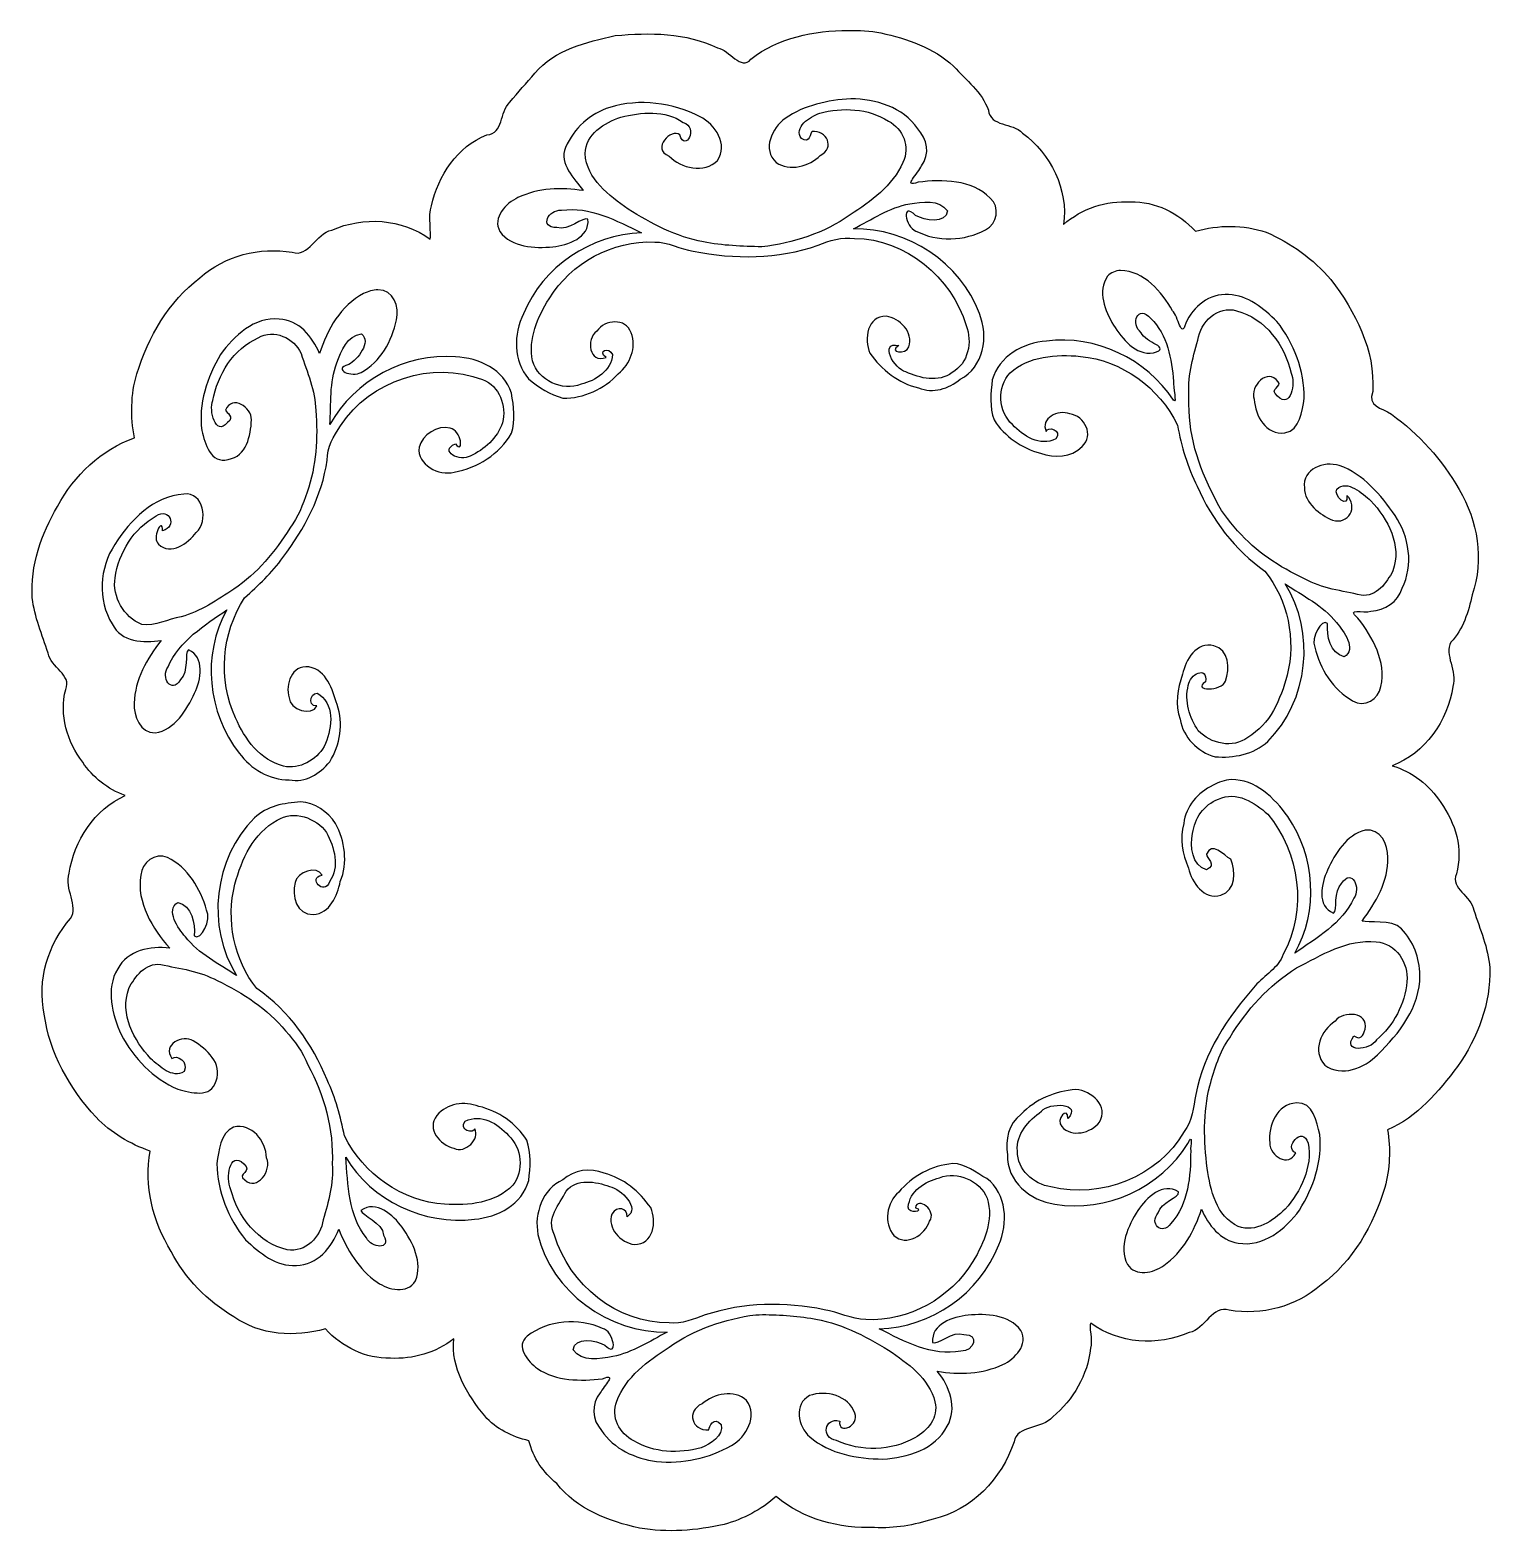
# Model space of a CAD drawing. Header units: centimetres. Extents: x -4.91 to 0.83, y -0.58 to 5.33.
import ezdxf

# ---------------------------------------------------------------- set-up
doc = ezdxf.new("R2010")
doc.units = ezdxf.units.CM
doc.header["$MEASUREMENT"] = 0
doc.layers.add('Layer 1', color=7, linetype='Continuous')

msp = doc.modelspace()

# ---------------------------------------------------------------- linework, layer by layer
at = {"layer": 'Layer 1'}
for points, knots in [([(-1.69785, 5.32771), (-1.8322, 5.32721), (-1.97261, 5.30069), (-2.0801, 5.21501), (-2.0801, 5.21501), (-2.12071, 5.16781), (-2.1636, 5.25158), (-2.21152, 5.25942), (-2.21152, 5.25942), (-2.33573, 5.31994), (-2.47906, 5.31975), (-2.61367, 5.30759), (-2.61367, 5.30759), (-2.72772, 5.28269), (-2.85045, 5.25266), (-2.92995, 5.16005), (-2.92995, 5.16005), (-2.96177, 5.121), (-2.99666, 5.08487), (-3.02822, 5.04571), (-3.02822, 5.04571), (-3.06939, 5.00597), (-3.05236, 4.92311), (-3.11859, 4.91686), (-3.11859, 4.91686), (-3.23526, 4.87291), (-3.30977, 4.75586), (-3.3367, 4.6385), (-3.3367, 4.6385), (-3.35066, 4.59883), (-3.33513, 4.52634), (-3.34211, 4.50715), (-3.34211, 4.50715), (-3.45131, 4.58925), (-3.60569, 4.59701), (-3.72858, 4.54299), (-3.72858, 4.54299), (-3.7907, 4.52866), (-3.81919, 4.43471), (-3.88373, 4.45554), (-3.88373, 4.45554), (-4.01198, 4.47743), (-4.14937, 4.44243), (-4.24692, 4.35514), (-4.24692, 4.35514), (-4.3698, 4.26204), (-4.44937, 4.12244), (-4.49515, 3.97741), (-4.49515, 3.97741), (-4.51864, 3.896), (-4.52036, 3.80912), (-4.50392, 3.7262), (-4.50392, 3.7262), (-4.63537, 3.67947), (-4.74127, 3.57819), (-4.80667, 3.45641), (-4.80667, 3.45641), (-4.87011, 3.3486), (-4.91466, 3.22352), (-4.90575, 3.09705), (-4.90575, 3.09705), (-4.89801, 3.02149), (-4.86666, 2.9513), (-4.8438, 2.8797), (-4.8438, 2.8797), (-4.83305, 2.82308), (-4.7496, 2.79452), (-4.77432, 2.73644), (-4.77432, 2.73644), (-4.80136, 2.63645), (-4.76768, 2.53164), (-4.7078, 2.45043), (-4.7078, 2.45043), (-4.66766, 2.3909), (-4.60864, 2.34434), (-4.54132, 2.31935), (-4.54132, 2.31935), (-4.66145, 2.26558), (-4.74179, 2.14169), (-4.76093, 2.01387), (-4.76093, 2.01387), (-4.78046, 1.95414), (-4.72225, 1.8841), (-4.75512, 1.83657), (-4.75512, 1.83657), (-4.84422, 1.73523), (-4.88781, 1.59345), (-4.85889, 1.46036), (-4.85889, 1.46036), (-4.83922, 1.30696), (-4.75858, 1.1673), (-4.65525, 1.05478), (-4.65525, 1.05478), (-4.59648, 0.99378), (-4.52207, 0.94893), (-4.44209, 0.92166), (-4.44209, 0.92166), (-4.46707, 0.78536), (-4.43195, 0.64419), (-4.36024, 0.52724), (-4.36024, 0.52724), (-4.30435, 0.42017), (-4.21803, 0.3307), (-4.11344, 0.27034), (-4.11344, 0.27034), (-4.01053, 0.19627), (-3.87255, 0.18908), (-3.75355, 0.22244), (-3.75355, 0.22244), (-3.68786, 0.15139), (-3.59542, 0.10434), (-3.49725, 0.107), (-3.49725, 0.107), (-3.4089, 0.10301), (-3.31844, 0.12771), (-3.24897, 0.18351), (-3.24897, 0.18351), (-3.26013, 0.06952), (-3.19657, -0.03553), (-3.12706, -0.12009), (-3.12706, -0.12009), (-3.08228, -0.17127), (-3.0189, -0.20185), (-2.95356, -0.21725), (-2.95356, -0.21725), (-2.93728, -0.28386), (-2.89705, -0.34272), (-2.84364, -0.38519), (-2.84364, -0.38519), (-2.76584, -0.48737), (-2.63962, -0.53413), (-2.5185, -0.561), (-2.5185, -0.561), (-2.40851, -0.57994), (-2.29424, -0.57107), (-2.18595, -0.54622), (-2.18595, -0.54622), (-2.1104, -0.52627), (-2.04028, -0.48786), (-1.98106, -0.43709), (-1.98106, -0.43709), (-1.87407, -0.52677), (-1.73216, -0.56339), (-1.59445, -0.55874), (-1.59445, -0.55874), (-1.51601, -0.56279), (-1.43853, -0.54965), (-1.36405, -0.52553), (-1.36405, -0.52553), (-1.2125, -0.49153), (-1.09377, -0.36629), (-1.04572, -0.22169), (-1.04572, -0.22169), (-1.03356, -0.15474), (-0.9357, -0.17305), (-0.89394, -0.12365), (-0.89394, -0.12365), (-0.81292, -0.05768), (-0.75642, 0.04172), (-0.74469, 0.14599), (-0.74469, 0.14599), (-0.73612, 0.17549), (-0.75314, 0.23668), (-0.74365, 0.24527), (-0.74365, 0.24527), (-0.63466, 0.16258), (-0.48033, 0.15474), (-0.35702, 0.20784), (-0.35702, 0.20784), (-0.29403, 0.2222), (-0.26529, 0.31723), (-0.19985, 0.29611), (-0.19985, 0.29611), (-0.07245, 0.27437), (0.0636, 0.30927), (0.16108, 0.39509), (0.16108, 0.39509), (0.28682, 0.48862), (0.36745, 0.63113), (0.41233, 0.77891), (0.41233, 0.77891), (0.43244, 0.85254), (0.43515, 0.93044), (0.42273, 1.00563), (0.42273, 1.00563), (0.53972, 1.05443), (0.62359, 1.15562), (0.69797, 1.25437), (0.69797, 1.25437), (0.77713, 1.36652), (0.82924, 1.50307), (0.82443, 1.64158), (0.82443, 1.64158), (0.81904, 1.7206), (0.78562, 1.79363), (0.76261, 1.86832), (0.76261, 1.86832), (0.75232, 1.92501), (0.6686, 1.95382), (0.6933, 2.01154), (0.6933, 2.01154), (0.72088, 2.10894), (0.68982, 2.21199), (0.63206, 2.2921), (0.63206, 2.2921), (0.58777, 2.36091), (0.51884, 2.41361), (0.44028, 2.43691), (0.44028, 2.43691), (0.57085, 2.48446), (0.65969, 2.61405), (0.67947, 2.7485), (0.67947, 2.7485), (0.69799, 2.80678), (0.6442, 2.87508), (0.67175, 2.92205), (0.67175, 2.92205), (0.72106, 2.97305), (0.74006, 3.04229), (0.75591, 3.10916), (0.75591, 3.10916), (0.80284, 3.24649), (0.77707, 3.40004), (0.70404, 3.52335), (0.70404, 3.52335), (0.63791, 3.63908), (0.54661, 3.74152), (0.4379, 3.81871), (0.4379, 3.81871), (0.39999, 3.84525), (0.34001, 3.84972), (0.3645, 3.90884), (0.3645, 3.90884), (0.3743, 4.07083), (0.29601, 4.22275), (0.20025, 4.34805), (0.20025, 4.34805), (0.13208, 4.42946), (0.04192, 4.49215), (-0.05485, 4.53456), (-0.05485, 4.53456), (-0.14421, 4.5646), (-0.24266, 4.5642), (-0.33299, 4.5384), (-0.33299, 4.5384), (-0.39806, 4.60952), (-0.49002, 4.65671), (-0.58787, 4.65387), (-0.58787, 4.65387), (-0.6829, 4.65869), (-0.78026, 4.62877), (-0.8513, 4.56436), (-0.8513, 4.56436), (-0.83077, 4.7022), (-0.90268, 4.84307), (-1.01206, 4.92451), (-1.01206, 4.92451), (-1.05206, 4.96672), (-1.13902, 4.9482), (-1.14663, 5.01404), (-1.14663, 5.01404), (-1.17141, 5.08623), (-1.2346, 5.13195), (-1.28328, 5.18685), (-1.28328, 5.18685), (-1.36087, 5.2607), (-1.46679, 5.29499), (-1.56909, 5.31828), (-1.56909, 5.31828), (-1.61147, 5.32628), (-1.65476, 5.32939), (-1.69785, 5.32771)], [0, 0, 0, 0, 0.0144928, 0.0144928, 0.0144928, 0.0144928, 0.0289855, 0.0289855, 0.0289855, 0.0289855, 0.0434783, 0.0434783, 0.0434783, 0.0434783, 0.057971, 0.057971, 0.057971, 0.057971, 0.0724638, 0.0724638, 0.0724638, 0.0724638, 0.0869565, 0.0869565, 0.0869565, 0.0869565, 0.1014493, 0.1014493, 0.1014493, 0.1014493, 0.115942, 0.115942, 0.115942, 0.115942, 0.1304348, 0.1304348, 0.1304348, 0.1304348, 0.1449275, 0.1449275, 0.1449275, 0.1449275, 0.1594203, 0.1594203, 0.1594203, 0.1594203, 0.173913, 0.173913, 0.173913, 0.173913, 0.1884058, 0.1884058, 0.1884058, 0.1884058, 0.2028986, 0.2028986, 0.2028986, 0.2028986, 0.2173913, 0.2173913, 0.2173913, 0.2173913, 0.2318841, 0.2318841, 0.2318841, 0.2318841, 0.2463768, 0.2463768, 0.2463768, 0.2463768, 0.2608696, 0.2608696, 0.2608696, 0.2608696, 0.2753623, 0.2753623, 0.2753623, 0.2753623, 0.2898551, 0.2898551, 0.2898551, 0.2898551, 0.3043478, 0.3043478, 0.3043478, 0.3043478, 0.3188406, 0.3188406, 0.3188406, 0.3188406, 0.3333333, 0.3333333, 0.3333333, 0.3333333, 0.3478261, 0.3478261, 0.3478261, 0.3478261, 0.3623188, 0.3623188, 0.3623188, 0.3623188, 0.3768116, 0.3768116, 0.3768116, 0.3768116, 0.3913043, 0.3913043, 0.3913043, 0.3913043, 0.4057971, 0.4057971, 0.4057971, 0.4057971, 0.4202899, 0.4202899, 0.4202899, 0.4202899, 0.4347826, 0.4347826, 0.4347826, 0.4347826, 0.4492754, 0.4492754, 0.4492754, 0.4492754, 0.4637681, 0.4637681, 0.4637681, 0.4637681, 0.4782609, 0.4782609, 0.4782609, 0.4782609, 0.4927536, 0.4927536, 0.4927536, 0.4927536, 0.5072464, 0.5072464, 0.5072464, 0.5072464, 0.5217391, 0.5217391, 0.5217391, 0.5217391, 0.5362319, 0.5362319, 0.5362319, 0.5362319, 0.5507246, 0.5507246, 0.5507246, 0.5507246, 0.5652174, 0.5652174, 0.5652174, 0.5652174, 0.5797101, 0.5797101, 0.5797101, 0.5797101, 0.5942029, 0.5942029, 0.5942029, 0.5942029, 0.6086957, 0.6086957, 0.6086957, 0.6086957, 0.6231884, 0.6231884, 0.6231884, 0.6231884, 0.6376812, 0.6376812, 0.6376812, 0.6376812, 0.6521739, 0.6521739, 0.6521739, 0.6521739, 0.6666667, 0.6666667, 0.6666667, 0.6666667, 0.6811594, 0.6811594, 0.6811594, 0.6811594, 0.6956522, 0.6956522, 0.6956522, 0.6956522, 0.7101449, 0.7101449, 0.7101449, 0.7101449, 0.7246377, 0.7246377, 0.7246377, 0.7246377, 0.7391304, 0.7391304, 0.7391304, 0.7391304, 0.7536232, 0.7536232, 0.7536232, 0.7536232, 0.7681159, 0.7681159, 0.7681159, 0.7681159, 0.7826087, 0.7826087, 0.7826087, 0.7826087, 0.7971014, 0.7971014, 0.7971014, 0.7971014, 0.8115942, 0.8115942, 0.8115942, 0.8115942, 0.826087, 0.826087, 0.826087, 0.826087, 0.8405797, 0.8405797, 0.8405797, 0.8405797, 0.8550725, 0.8550725, 0.8550725, 0.8550725, 0.8695652, 0.8695652, 0.8695652, 0.8695652, 0.884058, 0.884058, 0.884058, 0.884058, 0.8985507, 0.8985507, 0.8985507, 0.8985507, 0.9130435, 0.9130435, 0.9130435, 0.9130435, 0.9275362, 0.9275362, 0.9275362, 0.9275362, 0.942029, 0.942029, 0.942029, 0.942029, 0.9565217, 0.9565217, 0.9565217, 0.9565217, 0.9710145, 0.9710145, 0.9710145, 0.9710145, 1, 1, 1, 1]), ([(-1.68793, 5.05901), (-1.59012, 5.05901), (-1.48211, 5.02583), (-1.42474, 4.94143), (-1.42474, 4.94143), (-1.38673, 4.90248), (-1.375, 4.84075), (-1.40958, 4.79557), (-1.40958, 4.79557), (-1.42029, 4.76697), (-1.48862, 4.70681), (-1.42297, 4.73118), (-1.42297, 4.73118), (-1.32626, 4.74296), (-1.21313, 4.74183), (-1.13933, 4.66875), (-1.13933, 4.66875), (-1.10063, 4.6337), (-1.11044, 4.56653), (-1.15817, 4.54451), (-1.15817, 4.54451), (-1.24015, 4.49902), (-1.34811, 4.49531), (-1.43145, 4.53917), (-1.43145, 4.53917), (-1.47389, 4.55551), (-1.49069, 4.6571), (-1.43277, 4.60003), (-1.43277, 4.60003), (-1.39822, 4.58106), (-1.312, 4.56588), (-1.30738, 4.61853), (-1.30738, 4.61853), (-1.34083, 4.66451), (-1.40713, 4.65448), (-1.45616, 4.64586), (-1.45616, 4.64586), (-1.53706, 4.63202), (-1.60538, 4.58372), (-1.67724, 4.54757), (-1.67724, 4.54757), (-1.46462, 4.55169), (-1.25574, 4.41528), (-1.18224, 4.21438), (-1.18224, 4.21438), (-1.14423, 4.12604), (-1.16593, 4.00298), (-1.2574, 3.95673), (-1.2574, 3.95673), (-1.30326, 3.91899), (-1.36365, 3.8987), (-1.42121, 3.92225), (-1.42121, 3.92225), (-1.50007, 3.94048), (-1.5674, 3.99382), (-1.61287, 4.05932), (-1.61287, 4.05932), (-1.63687, 4.11324), (-1.62275, 4.20683), (-1.54832, 4.20416), (-1.54832, 4.20416), (-1.49456, 4.19742), (-1.4409, 4.14009), (-1.45924, 4.08442), (-1.45924, 4.08442), (-1.47012, 4.04917), (-1.54381, 4.0632), (-1.49862, 4.08879), (-1.49862, 4.08879), (-1.5789, 4.10824), (-1.51664, 3.99225), (-1.47114, 3.98574), (-1.47114, 3.98574), (-1.41514, 3.95909), (-1.34374, 3.94303), (-1.28949, 3.98242), (-1.28949, 3.98242), (-1.22582, 4.01877), (-1.20868, 4.10238), (-1.23414, 4.16786), (-1.23414, 4.16786), (-1.29157, 4.35721), (-1.47163, 4.50811), (-1.67287, 4.51031), (-1.67287, 4.51031), (-1.72347, 4.51624), (-1.77067, 4.50247), (-1.81657, 4.48306), (-1.81657, 4.48306), (-1.9736, 4.42825), (-2.14546, 4.42702), (-2.30713, 4.46018), (-2.30713, 4.46018), (-2.359, 4.46733), (-2.4065, 4.49676), (-2.45864, 4.49601), (-2.45864, 4.49601), (-2.62456, 4.50312), (-2.78745, 4.41402), (-2.87418, 4.27306), (-2.87418, 4.27306), (-2.91816, 4.20081), (-2.9575, 4.11454), (-2.93909, 4.02846), (-2.93909, 4.02846), (-2.91627, 3.951), (-2.82258, 3.90778), (-2.74782, 3.9365), (-2.74782, 3.9365), (-2.69097, 3.9513), (-2.62897, 3.98849), (-2.6249, 4.0534), (-2.6249, 4.0534), (-2.63682, 4.08545), (-2.6863, 4.0681), (-2.64975, 4.04223), (-2.64975, 4.04223), (-2.71678, 4.01761), (-2.72983, 4.11273), (-2.6864, 4.14555), (-2.6864, 4.14555), (-2.65466, 4.19178), (-2.57301, 4.19868), (-2.55105, 4.13905), (-2.55105, 4.13905), (-2.52957, 4.07913), (-2.55467, 4.01681), (-2.60203, 3.97763), (-2.60203, 3.97763), (-2.65702, 3.91882), (-2.73833, 3.8801), (-2.81934, 3.88219), (-2.81934, 3.88219), (-2.86878, 3.89649), (-2.91633, 3.92385), (-2.95469, 3.95833), (-2.95469, 3.95833), (-3.01674, 4.02822), (-3.01352, 4.13359), (-2.97469, 4.21414), (-2.97469, 4.21414), (-2.89878, 4.39852), (-2.70925, 4.52555), (-2.51082, 4.5323), (-2.51082, 4.5323), (-2.60892, 4.57895), (-2.71293, 4.63769), (-2.82574, 4.62067), (-2.82574, 4.62067), (-2.8763, 4.62555), (-2.91447, 4.5517), (-2.84379, 4.55272), (-2.84379, 4.55272), (-2.79935, 4.53601), (-2.73959, 4.59827), (-2.72112, 4.58611), (-2.72112, 4.58611), (-2.71373, 4.51232), (-2.80035, 4.48361), (-2.85923, 4.47737), (-2.85923, 4.47737), (-2.93058, 4.4703), (-3.02098, 4.47412), (-3.06737, 4.53705), (-3.06737, 4.53705), (-3.0978, 4.59257), (-3.04367, 4.64846), (-2.99623, 4.67102), (-2.99623, 4.67102), (-2.91703, 4.708), (-2.82508, 4.71282), (-2.73982, 4.69794), (-2.73982, 4.69794), (-2.77417, 4.74682), (-2.83665, 4.80185), (-2.80905, 4.86791), (-2.80905, 4.86791), (-2.77627, 4.94201), (-2.71353, 5.00191), (-2.63501, 5.02512), (-2.63501, 5.02512), (-2.51846, 5.06166), (-2.38756, 5.04359), (-2.27979, 4.98861), (-2.27979, 4.98861), (-2.22144, 4.9585), (-2.16764, 4.87886), (-2.21232, 4.81682), (-2.21232, 4.81682), (-2.26324, 4.76335), (-2.35505, 4.78572), (-2.40245, 4.83379), (-2.40245, 4.83379), (-2.47331, 4.86151), (-2.393, 4.94689), (-2.36006, 4.91702), (-2.36006, 4.91702), (-2.33987, 4.84744), (-2.28257, 4.94611), (-2.34711, 4.96656), (-2.34711, 4.96656), (-2.41785, 5.01591), (-2.51238, 5.00662), (-2.59176, 4.98712), (-2.59176, 4.98712), (-2.65551, 4.96528), (-2.7323, 4.91969), (-2.73207, 4.84361), (-2.73207, 4.84361), (-2.7269, 4.74361), (-2.63768, 4.67859), (-2.56283, 4.62563), (-2.56283, 4.62563), (-2.47161, 4.5685), (-2.37473, 4.51622), (-2.26741, 4.4965), (-2.26741, 4.4965), (-2.19214, 4.48064), (-2.11292, 4.48006), (-2.03754, 4.47657), (-2.03754, 4.47657), (-1.91445, 4.49201), (-1.79212, 4.53018), (-1.69045, 4.60298), (-1.69045, 4.60298), (-1.60807, 4.65517), (-1.52359, 4.71707), (-1.48259, 4.80863), (-1.48259, 4.80863), (-1.45367, 4.86868), (-1.48114, 4.94198), (-1.54006, 4.97141), (-1.54006, 4.97141), (-1.61905, 5.02194), (-1.72148, 5.02689), (-1.80993, 5.00216), (-1.80993, 5.00216), (-1.84738, 4.98943), (-1.9146, 4.94637), (-1.88191, 4.90288), (-1.88191, 4.90288), (-1.84781, 4.87954), (-1.84763, 4.92513), (-1.84022, 4.93115), (-1.84022, 4.93115), (-1.78349, 4.9352), (-1.74692, 4.86637), (-1.80752, 4.83672), (-1.80752, 4.83672), (-1.84989, 4.79334), (-1.92884, 4.77146), (-1.98143, 4.80895), (-1.98143, 4.80895), (-2.03676, 4.85946), (-1.99798, 4.94557), (-1.94527, 4.98181), (-1.94527, 4.98181), (-1.87091, 5.03423), (-1.77731, 5.05363), (-1.68793, 5.05901)], [0, 0, 0, 0, 0.0151515, 0.0151515, 0.0151515, 0.0151515, 0.030303, 0.030303, 0.030303, 0.030303, 0.0454545, 0.0454545, 0.0454545, 0.0454545, 0.0606061, 0.0606061, 0.0606061, 0.0606061, 0.0757576, 0.0757576, 0.0757576, 0.0757576, 0.0909091, 0.0909091, 0.0909091, 0.0909091, 0.1060606, 0.1060606, 0.1060606, 0.1060606, 0.1212121, 0.1212121, 0.1212121, 0.1212121, 0.1363636, 0.1363636, 0.1363636, 0.1363636, 0.1515152, 0.1515152, 0.1515152, 0.1515152, 0.1666667, 0.1666667, 0.1666667, 0.1666667, 0.1818182, 0.1818182, 0.1818182, 0.1818182, 0.1969697, 0.1969697, 0.1969697, 0.1969697, 0.2121212, 0.2121212, 0.2121212, 0.2121212, 0.2272727, 0.2272727, 0.2272727, 0.2272727, 0.2424242, 0.2424242, 0.2424242, 0.2424242, 0.2575758, 0.2575758, 0.2575758, 0.2575758, 0.2727273, 0.2727273, 0.2727273, 0.2727273, 0.2878788, 0.2878788, 0.2878788, 0.2878788, 0.3030303, 0.3030303, 0.3030303, 0.3030303, 0.3181818, 0.3181818, 0.3181818, 0.3181818, 0.3333333, 0.3333333, 0.3333333, 0.3333333, 0.3484848, 0.3484848, 0.3484848, 0.3484848, 0.3636364, 0.3636364, 0.3636364, 0.3636364, 0.3787879, 0.3787879, 0.3787879, 0.3787879, 0.3939394, 0.3939394, 0.3939394, 0.3939394, 0.4090909, 0.4090909, 0.4090909, 0.4090909, 0.4242424, 0.4242424, 0.4242424, 0.4242424, 0.4393939, 0.4393939, 0.4393939, 0.4393939, 0.4545455, 0.4545455, 0.4545455, 0.4545455, 0.469697, 0.469697, 0.469697, 0.469697, 0.4848485, 0.4848485, 0.4848485, 0.4848485, 0.5, 0.5, 0.5, 0.5, 0.5151515, 0.5151515, 0.5151515, 0.5151515, 0.530303, 0.530303, 0.530303, 0.530303, 0.5454545, 0.5454545, 0.5454545, 0.5454545, 0.5606061, 0.5606061, 0.5606061, 0.5606061, 0.5757576, 0.5757576, 0.5757576, 0.5757576, 0.5909091, 0.5909091, 0.5909091, 0.5909091, 0.6060606, 0.6060606, 0.6060606, 0.6060606, 0.6212121, 0.6212121, 0.6212121, 0.6212121, 0.6363636, 0.6363636, 0.6363636, 0.6363636, 0.6515152, 0.6515152, 0.6515152, 0.6515152, 0.6666667, 0.6666667, 0.6666667, 0.6666667, 0.6818182, 0.6818182, 0.6818182, 0.6818182, 0.6969697, 0.6969697, 0.6969697, 0.6969697, 0.7121212, 0.7121212, 0.7121212, 0.7121212, 0.7272727, 0.7272727, 0.7272727, 0.7272727, 0.7424242, 0.7424242, 0.7424242, 0.7424242, 0.7575758, 0.7575758, 0.7575758, 0.7575758, 0.7727273, 0.7727273, 0.7727273, 0.7727273, 0.7878788, 0.7878788, 0.7878788, 0.7878788, 0.8030303, 0.8030303, 0.8030303, 0.8030303, 0.8181818, 0.8181818, 0.8181818, 0.8181818, 0.8333333, 0.8333333, 0.8333333, 0.8333333, 0.8484848, 0.8484848, 0.8484848, 0.8484848, 0.8636364, 0.8636364, 0.8636364, 0.8636364, 0.8787879, 0.8787879, 0.8787879, 0.8787879, 0.8939394, 0.8939394, 0.8939394, 0.8939394, 0.9090909, 0.9090909, 0.9090909, 0.9090909, 0.9242424, 0.9242424, 0.9242424, 0.9242424, 0.9393939, 0.9393939, 0.9393939, 0.9393939, 0.9545455, 0.9545455, 0.9545455, 0.9545455, 0.969697, 0.969697, 0.969697, 0.969697, 1, 1, 1, 1]), ([(-0.62688, 4.38421), (-0.53294, 4.38175), (-0.4663, 4.30056), (-0.42236, 4.22575), (-0.42236, 4.22575), (-0.39998, 4.20487), (-0.38846, 4.11043), (-0.37085, 4.17689), (-0.37085, 4.17689), (-0.34207, 4.24267), (-0.27683, 4.2948), (-0.20247, 4.2894), (-0.20247, 4.2894), (-0.12717, 4.28652), (-0.06331, 4.2342), (-0.01214, 4.1834), (-0.01214, 4.1834), (0.05449, 4.09835), (0.09633, 3.98985), (0.09498, 3.88119), (0.09498, 3.88119), (0.08624, 3.83155), (0.0788, 3.75741), (0.01951, 3.74508), (0.01951, 3.74508), (-0.05711, 3.73654), (-0.09705, 3.81242), (-0.10154, 3.87795), (-0.10154, 3.87795), (-0.11973, 3.9294), (-0.04836, 4.00321), (-0.0078, 3.94681), (-0.0078, 3.94681), (0.01178, 3.92758), (-0.04708, 3.9184), (-0.00972, 3.89041), (-0.00972, 3.89041), (0.04214, 3.83574), (0.06265, 3.94379), (0.04372, 3.98004), (0.04372, 3.98004), (0.02007, 4.08961), (-0.05878, 4.1959), (-0.17068, 4.2256), (-0.17068, 4.2256), (-0.24404, 4.24765), (-0.31445, 4.1809), (-0.32286, 4.11031), (-0.32286, 4.11031), (-0.34502, 4.03672), (-0.36415, 3.96093), (-0.35804, 3.88334), (-0.35804, 3.88334), (-0.36241, 3.74816), (-0.32396, 3.61353), (-0.25849, 3.49544), (-0.25849, 3.49544), (-0.2375, 3.44279), (-0.20306, 3.40338), (-0.16693, 3.36084), (-0.16693, 3.36084), (-0.09513, 3.27815), (-0.00226, 3.21755), (0.09638, 3.17193), (0.09638, 3.17193), (0.16454, 3.13342), (0.2439, 3.12437), (0.31909, 3.10733), (0.31909, 3.10733), (0.37879, 3.09889), (0.41973, 3.15652), (0.44359, 3.20306), (0.44359, 3.20306), (0.48001, 3.30223), (0.42356, 3.40711), (0.35708, 3.47888), (0.35708, 3.47888), (0.32294, 3.50747), (0.26586, 3.5636), (0.22273, 3.52392), (0.22273, 3.52392), (0.20781, 3.49855), (0.27267, 3.44415), (0.26242, 3.49949), (0.26242, 3.49949), (0.30982, 3.45542), (0.26848, 3.38254), (0.2066, 3.40245), (0.2066, 3.40245), (0.15534, 3.42333), (0.09713, 3.46917), (0.09558, 3.52949), (0.09558, 3.52949), (0.08733, 3.60456), (0.17251, 3.63627), (0.23311, 3.61679), (0.23311, 3.61679), (0.32884, 3.58449), (0.3961, 3.50064), (0.45226, 3.42064), (0.45226, 3.42064), (0.50871, 3.33781), (0.52572, 3.22587), (0.47977, 3.13434), (0.47977, 3.13434), (0.46369, 3.08039), (0.41218, 3.04725), (0.35762, 3.04394), (0.35762, 3.04394), (0.32722, 3.0354), (0.25576, 3.05895), (0.3064, 3.01718), (0.3064, 3.01718), (0.36436, 2.94129), (0.41856, 2.84726), (0.39649, 2.74816), (0.39649, 2.74816), (0.38907, 2.6982), (0.33057, 2.66423), (0.28546, 2.692), (0.28546, 2.692), (0.20818, 2.73521), (0.15666, 2.81836), (0.13694, 2.90321), (0.13694, 2.90321), (0.12055, 2.93942), (0.16454, 3.01821), (0.18685, 2.99606), (0.18685, 2.99606), (0.18199, 2.94697), (0.19816, 2.87871), (0.25174, 2.86438), (0.25174, 2.86438), (0.30251, 2.8943), (0.25018, 2.96636), (0.22223, 2.99954), (0.22223, 2.99954), (0.16878, 3.06715), (0.08949, 3.10482), (0.01968, 3.15217), (0.01968, 3.15217), (0.14125, 2.96243), (0.1119, 2.69044), (-0.04845, 2.53212), (-0.04845, 2.53212), (-0.10301, 2.48075), (-0.18328, 2.46658), (-0.25557, 2.47185), (-0.25557, 2.47185), (-0.32399, 2.49144), (-0.38052, 2.5483), (-0.39329, 2.61935), (-0.39329, 2.61935), (-0.41287, 2.6777), (-0.40352, 2.73941), (-0.38314, 2.79611), (-0.38314, 2.79611), (-0.37232, 2.85341), (-0.3277, 2.92541), (-0.26016, 2.90869), (-0.26016, 2.90869), (-0.20006, 2.89298), (-0.1965, 2.81787), (-0.21496, 2.76973), (-0.21496, 2.76973), (-0.22703, 2.72759), (-0.34993, 2.73155), (-0.29318, 2.76625), (-0.29318, 2.76625), (-0.28259, 2.8334), (-0.35776, 2.79606), (-0.36058, 2.75278), (-0.36058, 2.75278), (-0.37639, 2.69187), (-0.35622, 2.62485), (-0.32125, 2.57425), (-0.32125, 2.57425), (-0.27169, 2.52382), (-0.18689, 2.50178), (-0.12688, 2.54836), (-0.12688, 2.54836), (-0.03843, 2.59842), (0.0024, 2.699), (0.0279, 2.79234), (0.0279, 2.79234), (0.06315, 2.93209), (0.03114, 3.08923), (-0.05914, 3.20135), (-0.05914, 3.20135), (-0.17682, 3.28515), (-0.26881, 3.40363), (-0.32535, 3.53537), (-0.32535, 3.53537), (-0.36376, 3.61086), (-0.38846, 3.69268), (-0.40322, 3.77582), (-0.40322, 3.77582), (-0.47424, 3.92308), (-0.62147, 4.03075), (-0.7851, 4.0463), (-0.7851, 4.0463), (-0.87981, 4.05538), (-0.9874, 4.04749), (-1.06155, 3.98179), (-1.06155, 3.98179), (-1.11375, 3.92623), (-1.10854, 3.82867), (-1.05189, 3.778), (-1.05189, 3.778), (-1.01048, 3.73229), (-0.94384, 3.69109), (-0.8818, 3.72151), (-0.8818, 3.72151), (-0.85133, 3.75717), (-0.91818, 3.77327), (-0.91924, 3.75063), (-0.91924, 3.75063), (-0.94383, 3.80155), (-0.87359, 3.83955), (-0.82688, 3.82008), (-0.82688, 3.82008), (-0.76828, 3.81283), (-0.72963, 3.73566), (-0.77801, 3.69203), (-0.77801, 3.69203), (-0.82197, 3.64657), (-0.88616, 3.64671), (-0.94211, 3.66585), (-0.94211, 3.66585), (-1.01573, 3.68437), (-1.08337, 3.73212), (-1.12417, 3.79615), (-1.12417, 3.79615), (-1.14267, 3.84578), (-1.13794, 3.9024), (-1.13132, 3.95417), (-1.13132, 3.95417), (-1.10614, 4.04711), (-1.00948, 4.09961), (-0.91846, 4.10637), (-0.91846, 4.10637), (-0.7252, 4.13164), (-0.52569, 4.03655), (-0.41852, 3.8747), (-0.41852, 3.8747), (-0.40465, 3.85688), (-0.42064, 3.92743), (-0.41854, 3.94756), (-0.41854, 3.94756), (-0.42583, 4.03521), (-0.44283, 4.13163), (-0.50817, 4.19574), (-0.50817, 4.19574), (-0.55967, 4.25212), (-0.59047, 4.17393), (-0.54549, 4.13925), (-0.54549, 4.13925), (-0.53208, 4.09939), (-0.42117, 4.08181), (-0.49733, 4.06007), (-0.49733, 4.06007), (-0.56917, 4.04841), (-0.61981, 4.11706), (-0.65516, 4.16942), (-0.65516, 4.16942), (-0.68695, 4.2245), (-0.72074, 4.30341), (-0.67802, 4.36131), (-0.67802, 4.36131), (-0.66511, 4.37573), (-0.64586, 4.38291), (-0.62688, 4.38421)], [0, 0, 0, 0, 0.0144928, 0.0144928, 0.0144928, 0.0144928, 0.0289855, 0.0289855, 0.0289855, 0.0289855, 0.0434783, 0.0434783, 0.0434783, 0.0434783, 0.057971, 0.057971, 0.057971, 0.057971, 0.0724638, 0.0724638, 0.0724638, 0.0724638, 0.0869565, 0.0869565, 0.0869565, 0.0869565, 0.1014493, 0.1014493, 0.1014493, 0.1014493, 0.115942, 0.115942, 0.115942, 0.115942, 0.1304348, 0.1304348, 0.1304348, 0.1304348, 0.1449275, 0.1449275, 0.1449275, 0.1449275, 0.1594203, 0.1594203, 0.1594203, 0.1594203, 0.173913, 0.173913, 0.173913, 0.173913, 0.1884058, 0.1884058, 0.1884058, 0.1884058, 0.2028986, 0.2028986, 0.2028986, 0.2028986, 0.2173913, 0.2173913, 0.2173913, 0.2173913, 0.2318841, 0.2318841, 0.2318841, 0.2318841, 0.2463768, 0.2463768, 0.2463768, 0.2463768, 0.2608696, 0.2608696, 0.2608696, 0.2608696, 0.2753623, 0.2753623, 0.2753623, 0.2753623, 0.2898551, 0.2898551, 0.2898551, 0.2898551, 0.3043478, 0.3043478, 0.3043478, 0.3043478, 0.3188406, 0.3188406, 0.3188406, 0.3188406, 0.3333333, 0.3333333, 0.3333333, 0.3333333, 0.3478261, 0.3478261, 0.3478261, 0.3478261, 0.3623188, 0.3623188, 0.3623188, 0.3623188, 0.3768116, 0.3768116, 0.3768116, 0.3768116, 0.3913043, 0.3913043, 0.3913043, 0.3913043, 0.4057971, 0.4057971, 0.4057971, 0.4057971, 0.4202899, 0.4202899, 0.4202899, 0.4202899, 0.4347826, 0.4347826, 0.4347826, 0.4347826, 0.4492754, 0.4492754, 0.4492754, 0.4492754, 0.4637681, 0.4637681, 0.4637681, 0.4637681, 0.4782609, 0.4782609, 0.4782609, 0.4782609, 0.4927536, 0.4927536, 0.4927536, 0.4927536, 0.5072464, 0.5072464, 0.5072464, 0.5072464, 0.5217391, 0.5217391, 0.5217391, 0.5217391, 0.5362319, 0.5362319, 0.5362319, 0.5362319, 0.5507246, 0.5507246, 0.5507246, 0.5507246, 0.5652174, 0.5652174, 0.5652174, 0.5652174, 0.5797101, 0.5797101, 0.5797101, 0.5797101, 0.5942029, 0.5942029, 0.5942029, 0.5942029, 0.6086957, 0.6086957, 0.6086957, 0.6086957, 0.6231884, 0.6231884, 0.6231884, 0.6231884, 0.6376812, 0.6376812, 0.6376812, 0.6376812, 0.6521739, 0.6521739, 0.6521739, 0.6521739, 0.6666667, 0.6666667, 0.6666667, 0.6666667, 0.6811594, 0.6811594, 0.6811594, 0.6811594, 0.6956522, 0.6956522, 0.6956522, 0.6956522, 0.7101449, 0.7101449, 0.7101449, 0.7101449, 0.7246377, 0.7246377, 0.7246377, 0.7246377, 0.7391304, 0.7391304, 0.7391304, 0.7391304, 0.7536232, 0.7536232, 0.7536232, 0.7536232, 0.7681159, 0.7681159, 0.7681159, 0.7681159, 0.7826087, 0.7826087, 0.7826087, 0.7826087, 0.7971014, 0.7971014, 0.7971014, 0.7971014, 0.8115942, 0.8115942, 0.8115942, 0.8115942, 0.826087, 0.826087, 0.826087, 0.826087, 0.8405797, 0.8405797, 0.8405797, 0.8405797, 0.8550725, 0.8550725, 0.8550725, 0.8550725, 0.8695652, 0.8695652, 0.8695652, 0.8695652, 0.884058, 0.884058, 0.884058, 0.884058, 0.8985507, 0.8985507, 0.8985507, 0.8985507, 0.9130435, 0.9130435, 0.9130435, 0.9130435, 0.9275362, 0.9275362, 0.9275362, 0.9275362, 0.942029, 0.942029, 0.942029, 0.942029, 0.9565217, 0.9565217, 0.9565217, 0.9565217, 0.9710145, 0.9710145, 0.9710145, 0.9710145, 1, 1, 1, 1]), ([(-3.54668, 4.30787), (-3.48599, 4.31021), (-3.46011, 4.24003), (-3.47437, 4.18959), (-3.47437, 4.18959), (-3.49066, 4.10753), (-3.53691, 4.02282), (-3.61335, 3.98348), (-3.61335, 3.98348), (-3.64599, 3.96166), (-3.7309, 3.99531), (-3.66147, 4.01376), (-3.66147, 4.01376), (-3.62649, 4.03488), (-3.57208, 4.10273), (-3.61106, 4.13467), (-3.61106, 4.13467), (-3.66742, 4.12949), (-3.69222, 4.06677), (-3.70912, 4.02029), (-3.70912, 4.02029), (-3.73747, 3.943), (-3.73076, 3.8595), (-3.73599, 3.77887), (-3.73599, 3.77887), (-3.63849, 3.95125), (-3.44001, 4.06118), (-3.24169, 4.04429), (-3.24169, 4.04429), (-3.1505, 4.0416), (-3.05079, 3.99399), (-3.0217, 3.90201), (-3.0217, 3.90201), (-3.01317, 3.85053), (-3.00549, 3.79424), (-3.02199, 3.74386), (-3.02199, 3.74386), (-3.06858, 3.66182), (-3.15554, 3.6075), (-3.24768, 3.59139), (-3.24768, 3.59139), (-3.30673, 3.57494), (-3.39454, 3.62003), (-3.38486, 3.68918), (-3.38486, 3.68918), (-3.37478, 3.73795), (-3.31105, 3.77818), (-3.26348, 3.76342), (-3.26348, 3.76342), (-3.21824, 3.75927), (-3.20703, 3.65773), (-3.2425, 3.70249), (-3.2425, 3.70249), (-3.30977, 3.67314), (-3.22165, 3.62975), (-3.18471, 3.65456), (-3.18471, 3.65456), (-3.1279, 3.67859), (-3.07714, 3.72613), (-3.05675, 3.78499), (-3.05675, 3.78499), (-3.04091, 3.85145), (-3.0682, 3.92979), (-3.136, 3.95521), (-3.136, 3.95521), (-3.33351, 4.03141), (-3.57857, 3.9522), (-3.69344, 3.77369), (-3.69344, 3.77369), (-3.72058, 3.73257), (-3.74751, 3.6894), (-3.74668, 3.63842), (-3.74668, 3.63842), (-3.76664, 3.49691), (-3.83495, 3.3682), (-3.92063, 3.25576), (-3.92063, 3.25576), (-3.96266, 3.19551), (-4.01794, 3.14589), (-4.07108, 3.09653), (-4.07108, 3.09653), (-4.1619, 2.9584), (-4.17662, 2.77527), (-4.10672, 2.62518), (-4.10672, 2.62518), (-4.07074, 2.54108), (-4.01022, 2.45899), (-3.91754, 2.43464), (-3.91754, 2.43464), (-3.85532, 2.42184), (-3.7886, 2.45888), (-3.75813, 2.51229), (-3.75813, 2.51229), (-3.72991, 2.57594), (-3.71278, 2.66609), (-3.7752, 2.71607), (-3.7752, 2.71607), (-3.80617, 2.74185), (-3.83134, 2.66911), (-3.78713, 2.67202), (-3.78713, 2.67202), (-3.80519, 2.63006), (-3.89447, 2.65606), (-3.89589, 2.70432), (-3.89589, 2.70432), (-3.91246, 2.75786), (-3.88574, 2.83385), (-3.81864, 2.82509), (-3.81864, 2.82509), (-3.74727, 2.81335), (-3.72663, 2.73563), (-3.70782, 2.67692), (-3.70782, 2.67692), (-3.68109, 2.60369), (-3.69544, 2.5176), (-3.73612, 2.45241), (-3.73612, 2.45241), (-3.774, 2.4055), (-3.83318, 2.36849), (-3.89567, 2.38118), (-3.89567, 2.38118), (-3.9745, 2.38081), (-4.04674, 2.42385), (-4.09255, 2.48654), (-4.09255, 2.48654), (-4.21656, 2.64346), (-4.24039, 2.87473), (-4.14056, 3.04988), (-4.14056, 3.04988), (-4.22821, 2.98823), (-4.3282, 2.92895), (-4.37202, 2.82574), (-4.37202, 2.82574), (-4.40242, 2.78615), (-4.3586, 2.71461), (-4.32338, 2.77541), (-4.32338, 2.77541), (-4.28978, 2.80503), (-4.30829, 2.88227), (-4.29171, 2.89225), (-4.29171, 2.89225), (-4.22655, 2.86317), (-4.24227, 2.77443), (-4.26775, 2.72256), (-4.26775, 2.72256), (-4.29874, 2.65663), (-4.34439, 2.57813), (-4.42278, 2.56561), (-4.42278, 2.56561), (-4.48222, 2.56444), (-4.50795, 2.63222), (-4.5049, 2.68251), (-4.5049, 2.68251), (-4.50366, 2.77461), (-4.45429, 2.8585), (-4.39934, 2.92927), (-4.39934, 2.92927), (-4.46713, 2.91858), (-4.55794, 2.92249), (-4.59148, 2.99402), (-4.59148, 2.99402), (-4.65014, 3.08893), (-4.64239, 3.2146), (-4.5815, 3.3065), (-4.5815, 3.3065), (-4.52051, 3.40219), (-4.43023, 3.49714), (-4.31005, 3.50484), (-4.31005, 3.50484), (-4.23145, 3.51457), (-4.21156, 3.39817), (-4.26143, 3.35384), (-4.26143, 3.35384), (-4.29426, 3.31139), (-4.35989, 3.26025), (-4.40952, 3.30826), (-4.40952, 3.30826), (-4.43718, 3.32727), (-4.39506, 3.42041), (-4.39343, 3.36025), (-4.39343, 3.36025), (-4.33474, 3.37692), (-4.36602, 3.45475), (-4.41895, 3.41914), (-4.41895, 3.41914), (-4.50703, 3.37024), (-4.56577, 3.27459), (-4.5805, 3.17612), (-4.5805, 3.17612), (-4.59185, 3.10034), (-4.54615, 3.02115), (-4.47568, 2.99248), (-4.47568, 2.99248), (-4.42235, 2.98495), (-4.37245, 3.01302), (-4.32072, 3.02201), (-4.32072, 3.02201), (-4.24434, 3.04295), (-4.178, 3.08895), (-4.11287, 3.13136), (-4.11287, 3.13136), (-4.02197, 3.19319), (-3.95011, 3.2781), (-3.89306, 3.37129), (-3.89306, 3.37129), (-3.85904, 3.41418), (-3.8432, 3.46158), (-3.82524, 3.5126), (-3.82524, 3.5126), (-3.78928, 3.61557), (-3.78212, 3.72585), (-3.79138, 3.83385), (-3.79138, 3.83385), (-3.79282, 3.91191), (-3.82572, 3.9844), (-3.84903, 4.05752), (-3.84903, 4.05752), (-3.876, 4.11981), (-3.95596, 4.15476), (-4.01727, 4.11951), (-4.01727, 4.11951), (-4.11439, 4.07594), (-4.17863, 3.97498), (-4.19571, 3.87217), (-4.19571, 3.87217), (-4.21238, 3.83541), (-4.1864, 3.72942), (-4.1381, 3.78605), (-4.1381, 3.78605), (-4.10835, 3.8097), (-4.1446, 3.82411), (-4.14591, 3.83536), (-4.14591, 3.83536), (-4.11944, 3.89634), (-4.04277, 3.84698), (-4.04413, 3.79622), (-4.04413, 3.79622), (-4.04717, 3.73468), (-4.06248, 3.65287), (-4.13603, 3.6412), (-4.13603, 3.6412), (-4.20471, 3.62182), (-4.22686, 3.70457), (-4.23926, 3.75457), (-4.23926, 3.75457), (-4.25411, 3.85868), (-4.21814, 3.96497), (-4.16529, 4.05368), (-4.16529, 4.05368), (-4.11265, 4.12732), (-4.03248, 4.20265), (-3.93492, 4.19325), (-3.93492, 4.19325), (-3.85833, 4.18949), (-3.80455, 4.12376), (-3.77645, 4.05826), (-3.77645, 4.05826), (-3.74575, 4.15107), (-3.69354, 4.24746), (-3.60324, 4.29354), (-3.60324, 4.29354), (-3.58557, 4.30175), (-3.56639, 4.30819), (-3.54668, 4.30787)], [0, 0, 0, 0, 0.0149254, 0.0149254, 0.0149254, 0.0149254, 0.0298507, 0.0298507, 0.0298507, 0.0298507, 0.0447761, 0.0447761, 0.0447761, 0.0447761, 0.0597015, 0.0597015, 0.0597015, 0.0597015, 0.0746269, 0.0746269, 0.0746269, 0.0746269, 0.0895522, 0.0895522, 0.0895522, 0.0895522, 0.1044776, 0.1044776, 0.1044776, 0.1044776, 0.119403, 0.119403, 0.119403, 0.119403, 0.1343284, 0.1343284, 0.1343284, 0.1343284, 0.1492537, 0.1492537, 0.1492537, 0.1492537, 0.1641791, 0.1641791, 0.1641791, 0.1641791, 0.1791045, 0.1791045, 0.1791045, 0.1791045, 0.1940299, 0.1940299, 0.1940299, 0.1940299, 0.2089552, 0.2089552, 0.2089552, 0.2089552, 0.2238806, 0.2238806, 0.2238806, 0.2238806, 0.238806, 0.238806, 0.238806, 0.238806, 0.2537313, 0.2537313, 0.2537313, 0.2537313, 0.2686567, 0.2686567, 0.2686567, 0.2686567, 0.2835821, 0.2835821, 0.2835821, 0.2835821, 0.2985075, 0.2985075, 0.2985075, 0.2985075, 0.3134328, 0.3134328, 0.3134328, 0.3134328, 0.3283582, 0.3283582, 0.3283582, 0.3283582, 0.3432836, 0.3432836, 0.3432836, 0.3432836, 0.358209, 0.358209, 0.358209, 0.358209, 0.3731343, 0.3731343, 0.3731343, 0.3731343, 0.3880597, 0.3880597, 0.3880597, 0.3880597, 0.4029851, 0.4029851, 0.4029851, 0.4029851, 0.4179104, 0.4179104, 0.4179104, 0.4179104, 0.4328358, 0.4328358, 0.4328358, 0.4328358, 0.4477612, 0.4477612, 0.4477612, 0.4477612, 0.4626866, 0.4626866, 0.4626866, 0.4626866, 0.4776119, 0.4776119, 0.4776119, 0.4776119, 0.4925373, 0.4925373, 0.4925373, 0.4925373, 0.5074627, 0.5074627, 0.5074627, 0.5074627, 0.5223881, 0.5223881, 0.5223881, 0.5223881, 0.5373134, 0.5373134, 0.5373134, 0.5373134, 0.5522388, 0.5522388, 0.5522388, 0.5522388, 0.5671642, 0.5671642, 0.5671642, 0.5671642, 0.5820896, 0.5820896, 0.5820896, 0.5820896, 0.5970149, 0.5970149, 0.5970149, 0.5970149, 0.6119403, 0.6119403, 0.6119403, 0.6119403, 0.6268657, 0.6268657, 0.6268657, 0.6268657, 0.641791, 0.641791, 0.641791, 0.641791, 0.6567164, 0.6567164, 0.6567164, 0.6567164, 0.6716418, 0.6716418, 0.6716418, 0.6716418, 0.6865672, 0.6865672, 0.6865672, 0.6865672, 0.7014925, 0.7014925, 0.7014925, 0.7014925, 0.7164179, 0.7164179, 0.7164179, 0.7164179, 0.7313433, 0.7313433, 0.7313433, 0.7313433, 0.7462687, 0.7462687, 0.7462687, 0.7462687, 0.761194, 0.761194, 0.761194, 0.761194, 0.7761194, 0.7761194, 0.7761194, 0.7761194, 0.7910448, 0.7910448, 0.7910448, 0.7910448, 0.8059701, 0.8059701, 0.8059701, 0.8059701, 0.8208955, 0.8208955, 0.8208955, 0.8208955, 0.8358209, 0.8358209, 0.8358209, 0.8358209, 0.8507463, 0.8507463, 0.8507463, 0.8507463, 0.8656716, 0.8656716, 0.8656716, 0.8656716, 0.880597, 0.880597, 0.880597, 0.880597, 0.8955224, 0.8955224, 0.8955224, 0.8955224, 0.9104478, 0.9104478, 0.9104478, 0.9104478, 0.9253731, 0.9253731, 0.9253731, 0.9253731, 0.9402985, 0.9402985, 0.9402985, 0.9402985, 0.9552239, 0.9552239, 0.9552239, 0.9552239, 0.9701493, 0.9701493, 0.9701493, 0.9701493, 1, 1, 1, 1]), ([(-0.19177, 2.38195), (-0.09689, 2.38383), (-0.02156, 2.30943), (0.03022, 2.23728), (0.03022, 2.23728), (0.13793, 2.08132), (0.15309, 1.8651), (0.05785, 1.69952), (0.05785, 1.69952), (0.14415, 1.75955), (0.24343, 1.81681), (0.29022, 1.91552), (0.29022, 1.91552), (0.31855, 1.95482), (0.28381, 2.03715), (0.24218, 1.97395), (0.24218, 1.97395), (0.20879, 1.94436), (0.22707, 1.86696), (0.21052, 1.85715), (0.21052, 1.85715), (0.14241, 1.88449), (0.16245, 1.97429), (0.18659, 2.02614), (0.18659, 2.02614), (0.21707, 2.09083), (0.25994, 2.16551), (0.33473, 2.18326), (0.33473, 2.18326), (0.39328, 2.19142), (0.4265, 2.12649), (0.42378, 2.076), (0.42378, 2.076), (0.42706, 1.98265), (0.37629, 1.89809), (0.3223, 1.82591), (0.3223, 1.82591), (0.34646, 1.81674), (0.43719, 1.83514), (0.47753, 1.79583), (0.47753, 1.79583), (0.52364, 1.74813), (0.54925, 1.67957), (0.54975, 1.61342), (0.54975, 1.61342), (0.55167, 1.48847), (0.46828, 1.38301), (0.38332, 1.30018), (0.38332, 1.30018), (0.33138, 1.24789), (0.24178, 1.21029), (0.17581, 1.25978), (0.17581, 1.25978), (0.12517, 1.31557), (0.16059, 1.39608), (0.2165, 1.43235), (0.2165, 1.43235), (0.24745, 1.47593), (0.34981, 1.46728), (0.33478, 1.40148), (0.33478, 1.40148), (0.32536, 1.37136), (0.31841, 1.35802), (0.29067, 1.37433), (0.29067, 1.37433), (0.23945, 1.30763), (0.35609, 1.3156), (0.37907, 1.35863), (0.37907, 1.35863), (0.44571, 1.41547), (0.49198, 1.49991), (0.49896, 1.58763), (0.49896, 1.58763), (0.50658, 1.66095), (0.45572, 1.73908), (0.37845, 1.74455), (0.37845, 1.74455), (0.26401, 1.75565), (0.16223, 1.69245), (0.06497, 1.64158), (0.06497, 1.64158), (-0.04383, 1.57393), (-0.13156, 1.47631), (-0.19769, 1.36728), (-0.19769, 1.36728), (-0.2382, 1.31166), (-0.25744, 1.24458), (-0.27601, 1.1787), (-0.27601, 1.1787), (-0.30334, 1.0726), (-0.29946, 0.96157), (-0.28648, 0.8538), (-0.28648, 0.8538), (-0.27408, 0.76816), (-0.25044, 0.66477), (-0.16418, 0.62526), (-0.16418, 0.62526), (-0.09638, 0.59935), (-0.02627, 0.64724), (0.02024, 0.69337), (0.02024, 0.69337), (0.08155, 0.76304), (0.12858, 0.85852), (0.11033, 0.95314), (0.11033, 0.95314), (0.08921, 1.02449), (0.01266, 0.93339), (0.06166, 0.91479), (0.06166, 0.91479), (0.03494, 0.85478), (-0.04096, 0.90288), (-0.04043, 0.95359), (-0.04043, 0.95359), (-0.04773, 1.02079), (-0.01192, 1.10624), (0.06455, 1.11078), (0.06455, 1.11078), (0.13022, 1.11536), (0.14401, 1.03588), (0.15649, 0.98714), (0.15649, 0.98714), (0.16703, 0.8828), (0.13168, 0.77671), (0.07609, 0.68931), (0.07609, 0.68931), (0.0211, 0.61478), (-0.06537, 0.54226), (-0.1645, 0.55985), (-0.1645, 0.55985), (-0.23499, 0.56951), (-0.28211, 0.6319), (-0.30932, 0.69266), (-0.30932, 0.69266), (-0.33584, 0.60765), (-0.38265, 0.52372), (-0.45678, 0.47186), (-0.45678, 0.47186), (-0.49774, 0.44295), (-0.56795, 0.42616), (-0.6003, 0.47608), (-0.6003, 0.47608), (-0.63492, 0.54598), (-0.59743, 0.6282), (-0.55849, 0.68833), (-0.55849, 0.68833), (-0.52613, 0.73727), (-0.46039, 0.80174), (-0.39902, 0.76098), (-0.39902, 0.76098), (-0.39483, 0.73866), (-0.47069, 0.71994), (-0.47879, 0.67913), (-0.47879, 0.67913), (-0.51645, 0.63675), (-0.46418, 0.58762), (-0.42936, 0.63696), (-0.42936, 0.63696), (-0.36007, 0.7136), (-0.35149, 0.82375), (-0.35131, 0.92243), (-0.35131, 0.92243), (-0.35312, 0.94209), (-0.34113, 0.99505), (-0.36203, 0.95097), (-0.36203, 0.95097), (-0.47008, 0.77812), (-0.68372, 0.67766), (-0.88551, 0.71325), (-0.88551, 0.71325), (-0.98112, 0.72459), (-1.0766, 0.80477), (-1.07115, 0.90716), (-1.07115, 0.90716), (-1.08077, 0.96568), (-1.068, 1.028), (-1.01863, 1.06573), (-1.01863, 1.06573), (-0.96275, 1.12499), (-0.88272, 1.15769), (-0.80246, 1.16375), (-0.80246, 1.16375), (-0.74291, 1.15886), (-0.67019, 1.09787), (-0.71025, 1.03522), (-0.71025, 1.03522), (-0.74277, 0.99212), (-0.81976, 0.97371), (-0.8584, 1.01767), (-0.8584, 1.01767), (-0.88411, 1.04595), (-0.833, 1.10067), (-0.83451, 1.04991), (-0.83451, 1.04991), (-0.7754, 1.11032), (-0.90868, 1.11485), (-0.93756, 1.07815), (-0.93756, 1.07815), (-0.98889, 1.04261), (-1.03882, 0.98846), (-1.03271, 0.92142), (-1.03271, 0.92142), (-1.03386, 0.84792), (-0.96967, 0.79167), (-0.90056, 0.78032), (-0.90056, 0.78032), (-0.70353, 0.73258), (-0.47893, 0.82039), (-0.37698, 0.99827), (-0.37698, 0.99827), (-0.34379, 1.04058), (-0.34066, 1.09311), (-0.33158, 1.14389), (-0.33158, 1.14389), (-0.30043, 1.3065), (-0.20624, 1.44908), (-0.09786, 1.57085), (-0.09786, 1.57085), (-0.06105, 1.61386), (-0.00696, 1.63973), (0.01277, 1.69541), (0.01277, 1.69541), (0.10765, 1.86919), (0.07807, 2.0958), (-0.04832, 2.24578), (-0.04832, 2.24578), (-0.0986, 2.2934), (-0.17258, 2.33744), (-0.24253, 2.30577), (-0.24253, 2.30577), (-0.29943, 2.28334), (-0.33581, 2.23074), (-0.34367, 2.1708), (-0.34367, 2.1708), (-0.35474, 2.11979), (-0.34667, 2.04462), (-0.28948, 2.02775), (-0.28948, 2.02775), (-0.24478, 2.04539), (-0.29121, 2.07502), (-0.28948, 2.08882), (-0.28948, 2.08882), (-0.26891, 2.14181), (-0.22153, 2.08392), (-0.19323, 2.06877), (-0.19323, 2.06877), (-0.17363, 2.0216), (-0.17337, 1.94625), (-0.23221, 1.92756), (-0.23221, 1.92756), (-0.29886, 1.90768), (-0.34667, 1.9773), (-0.36025, 2.03397), (-0.36025, 2.03397), (-0.38343, 2.08966), (-0.39533, 2.15093), (-0.37879, 2.2102), (-0.37879, 2.2102), (-0.37021, 2.27714), (-0.32316, 2.33124), (-0.26352, 2.35987), (-0.26352, 2.35987), (-0.24155, 2.37221), (-0.21704, 2.38053), (-0.19177, 2.38195)], [0, 0, 0, 0, 0.0149254, 0.0149254, 0.0149254, 0.0149254, 0.0298507, 0.0298507, 0.0298507, 0.0298507, 0.0447761, 0.0447761, 0.0447761, 0.0447761, 0.0597015, 0.0597015, 0.0597015, 0.0597015, 0.0746269, 0.0746269, 0.0746269, 0.0746269, 0.0895522, 0.0895522, 0.0895522, 0.0895522, 0.1044776, 0.1044776, 0.1044776, 0.1044776, 0.119403, 0.119403, 0.119403, 0.119403, 0.1343284, 0.1343284, 0.1343284, 0.1343284, 0.1492537, 0.1492537, 0.1492537, 0.1492537, 0.1641791, 0.1641791, 0.1641791, 0.1641791, 0.1791045, 0.1791045, 0.1791045, 0.1791045, 0.1940299, 0.1940299, 0.1940299, 0.1940299, 0.2089552, 0.2089552, 0.2089552, 0.2089552, 0.2238806, 0.2238806, 0.2238806, 0.2238806, 0.238806, 0.238806, 0.238806, 0.238806, 0.2537313, 0.2537313, 0.2537313, 0.2537313, 0.2686567, 0.2686567, 0.2686567, 0.2686567, 0.2835821, 0.2835821, 0.2835821, 0.2835821, 0.2985075, 0.2985075, 0.2985075, 0.2985075, 0.3134328, 0.3134328, 0.3134328, 0.3134328, 0.3283582, 0.3283582, 0.3283582, 0.3283582, 0.3432836, 0.3432836, 0.3432836, 0.3432836, 0.358209, 0.358209, 0.358209, 0.358209, 0.3731343, 0.3731343, 0.3731343, 0.3731343, 0.3880597, 0.3880597, 0.3880597, 0.3880597, 0.4029851, 0.4029851, 0.4029851, 0.4029851, 0.4179104, 0.4179104, 0.4179104, 0.4179104, 0.4328358, 0.4328358, 0.4328358, 0.4328358, 0.4477612, 0.4477612, 0.4477612, 0.4477612, 0.4626866, 0.4626866, 0.4626866, 0.4626866, 0.4776119, 0.4776119, 0.4776119, 0.4776119, 0.4925373, 0.4925373, 0.4925373, 0.4925373, 0.5074627, 0.5074627, 0.5074627, 0.5074627, 0.5223881, 0.5223881, 0.5223881, 0.5223881, 0.5373134, 0.5373134, 0.5373134, 0.5373134, 0.5522388, 0.5522388, 0.5522388, 0.5522388, 0.5671642, 0.5671642, 0.5671642, 0.5671642, 0.5820896, 0.5820896, 0.5820896, 0.5820896, 0.5970149, 0.5970149, 0.5970149, 0.5970149, 0.6119403, 0.6119403, 0.6119403, 0.6119403, 0.6268657, 0.6268657, 0.6268657, 0.6268657, 0.641791, 0.641791, 0.641791, 0.641791, 0.6567164, 0.6567164, 0.6567164, 0.6567164, 0.6716418, 0.6716418, 0.6716418, 0.6716418, 0.6865672, 0.6865672, 0.6865672, 0.6865672, 0.7014925, 0.7014925, 0.7014925, 0.7014925, 0.7164179, 0.7164179, 0.7164179, 0.7164179, 0.7313433, 0.7313433, 0.7313433, 0.7313433, 0.7462687, 0.7462687, 0.7462687, 0.7462687, 0.761194, 0.761194, 0.761194, 0.761194, 0.7761194, 0.7761194, 0.7761194, 0.7761194, 0.7910448, 0.7910448, 0.7910448, 0.7910448, 0.8059701, 0.8059701, 0.8059701, 0.8059701, 0.8208955, 0.8208955, 0.8208955, 0.8208955, 0.8358209, 0.8358209, 0.8358209, 0.8358209, 0.8507463, 0.8507463, 0.8507463, 0.8507463, 0.8656716, 0.8656716, 0.8656716, 0.8656716, 0.880597, 0.880597, 0.880597, 0.880597, 0.8955224, 0.8955224, 0.8955224, 0.8955224, 0.9104478, 0.9104478, 0.9104478, 0.9104478, 0.9253731, 0.9253731, 0.9253731, 0.9253731, 0.9402985, 0.9402985, 0.9402985, 0.9402985, 0.9552239, 0.9552239, 0.9552239, 0.9552239, 0.9701493, 0.9701493, 0.9701493, 0.9701493, 1, 1, 1, 1]), ([(-3.85126, 2.29416), (-3.79517, 2.2938), (-3.74354, 2.25465), (-3.71349, 2.20956), (-3.71349, 2.20956), (-3.67637, 2.14026), (-3.66449, 2.05539), (-3.69473, 1.98118), (-3.69473, 1.98118), (-3.70685, 1.92577), (-3.73533, 1.85559), (-3.80106, 1.85168), (-3.80106, 1.85168), (-3.86744, 1.84964), (-3.88703, 1.92504), (-3.87229, 1.97741), (-3.87229, 1.97741), (-3.86587, 2.01948), (-3.78553, 2.04626), (-3.76653, 2.00638), (-3.76653, 2.00638), (-3.82619, 1.99666), (-3.75704, 1.92278), (-3.73764, 1.98086), (-3.73764, 1.98086), (-3.69452, 2.03799), (-3.71993, 2.11657), (-3.74862, 2.17432), (-3.74862, 2.17432), (-3.79084, 2.23196), (-3.87816, 2.26399), (-3.94265, 2.22236), (-3.94265, 2.22236), (-4.03708, 2.17266), (-4.08246, 2.06848), (-4.10906, 1.97054), (-4.10906, 1.97054), (-4.14541, 1.83047), (-4.11261, 1.67294), (-4.0229, 1.56035), (-4.0229, 1.56035), (-3.89631, 1.47282), (-3.80458, 1.34318), (-3.74694, 1.20192), (-3.74694, 1.20192), (-3.71271, 1.13227), (-3.69439, 1.05602), (-3.67853, 0.98099), (-3.67853, 0.98099), (-3.60478, 0.83127), (-3.45187, 0.72387), (-3.28452, 0.71247), (-3.28452, 0.71247), (-3.19135, 0.7062), (-3.0841, 0.71659), (-3.01619, 0.78731), (-3.01619, 0.78731), (-2.9725, 0.84447), (-2.98044, 0.93452), (-3.03388, 0.98296), (-3.03388, 0.98296), (-3.07463, 1.02947), (-3.14175, 1.07005), (-3.20359, 1.03933), (-3.20359, 1.03933), (-3.23398, 1.00296), (-3.16789, 0.98829), (-3.16577, 1.00945), (-3.16577, 1.00945), (-3.1445, 0.9689), (-3.20346, 0.91051), (-3.24852, 0.93291), (-3.24852, 0.93291), (-3.30271, 0.94637), (-3.35764, 1.00762), (-3.31485, 1.0616), (-3.31485, 1.0616), (-3.27416, 1.11049), (-3.20751, 1.11812), (-3.15038, 1.09732), (-3.15038, 1.09732), (-3.07405, 1.07944), (-3.00351, 1.03065), (-2.96161, 0.96434), (-2.96161, 0.96434), (-2.94315, 0.91439), (-2.94799, 0.85764), (-2.95407, 0.80553), (-2.95407, 0.80553), (-2.97896, 0.71242), (-3.07646, 0.66079), (-3.1672, 0.65371), (-3.1672, 0.65371), (-3.36383, 0.62927), (-3.5727, 0.72567), (-3.6734, 0.898), (-3.6734, 0.898), (-3.66414, 0.78935), (-3.66406, 0.66918), (-3.59185, 0.57992), (-3.59185, 0.57992), (-3.57361, 0.54131), (-3.49242, 0.52988), (-3.52454, 0.59114), (-3.52454, 0.59114), (-3.52918, 0.64086), (-3.61018, 0.66818), (-3.61386, 0.68808), (-3.61386, 0.68808), (-3.55384, 0.73154), (-3.48627, 0.66918), (-3.4516, 0.62183), (-3.4516, 0.62183), (-3.40976, 0.56342), (-3.36943, 0.48342), (-3.39915, 0.41159), (-3.39915, 0.41159), (-3.43138, 0.35743), (-3.50673, 0.37559), (-3.54968, 0.40558), (-3.54968, 0.40558), (-3.62141, 0.45567), (-3.66989, 0.53428), (-3.70088, 0.6148), (-3.70088, 0.6148), (-3.72651, 0.54288), (-3.78563, 0.47288), (-3.86766, 0.47187), (-3.86766, 0.47187), (-3.94656, 0.46602), (-4.01343, 0.52195), (-4.06728, 0.57281), (-4.06728, 0.57281), (-4.13672, 0.65566), (-4.17749, 0.7642), (-4.17966, 0.87225), (-4.17966, 0.87225), (-4.17322, 0.92311), (-4.16611, 0.99086), (-4.11493, 1.01586), (-4.11493, 1.01586), (-4.04113, 1.03155), (-3.98788, 0.96173), (-3.98457, 0.89447), (-3.98457, 0.89447), (-3.96248, 0.8459), (-4.02127, 0.76306), (-4.07065, 0.80806), (-4.07065, 0.80806), (-4.10461, 0.83223), (-4.03558, 0.8411), (-4.07453, 0.87196), (-4.07453, 0.87196), (-4.13222, 0.92461), (-4.14549, 0.8115), (-4.12611, 0.77368), (-4.12611, 0.77368), (-4.09914, 0.66443), (-4.0174, 0.55839), (-3.90312, 0.53379), (-3.90312, 0.53379), (-3.83279, 0.52026), (-3.77062, 0.58482), (-3.76215, 0.6513), (-3.76215, 0.6513), (-3.74162, 0.72252), (-3.7197, 0.79529), (-3.72651, 0.87041), (-3.72651, 0.87041), (-3.72125, 1.00622), (-3.75696, 1.14139), (-3.822, 1.26024), (-3.822, 1.26024), (-3.84271, 1.31184), (-3.87367, 1.35345), (-3.90976, 1.39464), (-3.90976, 1.39464), (-3.98235, 1.48088), (-4.07757, 1.5438), (-4.17845, 1.59191), (-4.17845, 1.59191), (-4.24693, 1.62918), (-4.32575, 1.63931), (-4.40104, 1.65516), (-4.40104, 1.65516), (-4.46028, 1.66321), (-4.50306, 1.60787), (-4.52631, 1.56072), (-4.52631, 1.56072), (-4.56277, 1.46143), (-4.50649, 1.35611), (-4.4398, 1.28426), (-4.4398, 1.28426), (-4.40536, 1.25546), (-4.35594, 1.20535), (-4.30875, 1.23426), (-4.30875, 1.23426), (-4.28972, 1.27292), (-4.33779, 1.30211), (-4.35697, 1.28616), (-4.35697, 1.28616), (-4.39641, 1.33998), (-4.3148, 1.38135), (-4.27289, 1.35521), (-4.27289, 1.35521), (-4.21992, 1.32241), (-4.15695, 1.26707), (-4.18346, 1.19712), (-4.18346, 1.19712), (-4.20134, 1.12799), (-4.28422, 1.15095), (-4.33367, 1.16523), (-4.33367, 1.16523), (-4.43146, 1.20479), (-4.50666, 1.28869), (-4.55674, 1.37958), (-4.55674, 1.37958), (-4.59169, 1.45869), (-4.61802, 1.5587), (-4.57007, 1.63808), (-4.57007, 1.63808), (-4.53129, 1.7106), (-4.44133, 1.72995), (-4.36575, 1.71936), (-4.36575, 1.71936), (-4.43445, 1.79711), (-4.49632, 1.89834), (-4.47953, 2.00637), (-4.47953, 2.00637), (-4.47546, 2.05583), (-4.42274, 2.09767), (-4.37439, 2.07538), (-4.37439, 2.07538), (-4.29383, 2.03744), (-4.24419, 1.95214), (-4.22039, 1.86929), (-4.22039, 1.86929), (-4.20042, 1.83114), (-4.24263, 1.74626), (-4.26881, 1.76783), (-4.26881, 1.76783), (-4.264, 1.81687), (-4.27927, 1.88607), (-4.33369, 1.89951), (-4.33369, 1.89951), (-4.38304, 1.86768), (-4.33214, 1.79745), (-4.30395, 1.76387), (-4.30395, 1.76387), (-4.25106, 1.69629), (-4.17268, 1.65774), (-4.1024, 1.61173), (-4.1024, 1.61173), (-4.22313, 1.80194), (-4.19248, 2.07382), (-4.03195, 2.23177), (-4.03195, 2.23177), (-3.98386, 2.27913), (-3.91567, 2.29004), (-3.85126, 2.29416)], [0, 0, 0, 0, 0.0151515, 0.0151515, 0.0151515, 0.0151515, 0.030303, 0.030303, 0.030303, 0.030303, 0.0454545, 0.0454545, 0.0454545, 0.0454545, 0.0606061, 0.0606061, 0.0606061, 0.0606061, 0.0757576, 0.0757576, 0.0757576, 0.0757576, 0.0909091, 0.0909091, 0.0909091, 0.0909091, 0.1060606, 0.1060606, 0.1060606, 0.1060606, 0.1212121, 0.1212121, 0.1212121, 0.1212121, 0.1363636, 0.1363636, 0.1363636, 0.1363636, 0.1515152, 0.1515152, 0.1515152, 0.1515152, 0.1666667, 0.1666667, 0.1666667, 0.1666667, 0.1818182, 0.1818182, 0.1818182, 0.1818182, 0.1969697, 0.1969697, 0.1969697, 0.1969697, 0.2121212, 0.2121212, 0.2121212, 0.2121212, 0.2272727, 0.2272727, 0.2272727, 0.2272727, 0.2424242, 0.2424242, 0.2424242, 0.2424242, 0.2575758, 0.2575758, 0.2575758, 0.2575758, 0.2727273, 0.2727273, 0.2727273, 0.2727273, 0.2878788, 0.2878788, 0.2878788, 0.2878788, 0.3030303, 0.3030303, 0.3030303, 0.3030303, 0.3181818, 0.3181818, 0.3181818, 0.3181818, 0.3333333, 0.3333333, 0.3333333, 0.3333333, 0.3484848, 0.3484848, 0.3484848, 0.3484848, 0.3636364, 0.3636364, 0.3636364, 0.3636364, 0.3787879, 0.3787879, 0.3787879, 0.3787879, 0.3939394, 0.3939394, 0.3939394, 0.3939394, 0.4090909, 0.4090909, 0.4090909, 0.4090909, 0.4242424, 0.4242424, 0.4242424, 0.4242424, 0.4393939, 0.4393939, 0.4393939, 0.4393939, 0.4545455, 0.4545455, 0.4545455, 0.4545455, 0.469697, 0.469697, 0.469697, 0.469697, 0.4848485, 0.4848485, 0.4848485, 0.4848485, 0.5, 0.5, 0.5, 0.5, 0.5151515, 0.5151515, 0.5151515, 0.5151515, 0.530303, 0.530303, 0.530303, 0.530303, 0.5454545, 0.5454545, 0.5454545, 0.5454545, 0.5606061, 0.5606061, 0.5606061, 0.5606061, 0.5757576, 0.5757576, 0.5757576, 0.5757576, 0.5909091, 0.5909091, 0.5909091, 0.5909091, 0.6060606, 0.6060606, 0.6060606, 0.6060606, 0.6212121, 0.6212121, 0.6212121, 0.6212121, 0.6363636, 0.6363636, 0.6363636, 0.6363636, 0.6515152, 0.6515152, 0.6515152, 0.6515152, 0.6666667, 0.6666667, 0.6666667, 0.6666667, 0.6818182, 0.6818182, 0.6818182, 0.6818182, 0.6969697, 0.6969697, 0.6969697, 0.6969697, 0.7121212, 0.7121212, 0.7121212, 0.7121212, 0.7272727, 0.7272727, 0.7272727, 0.7272727, 0.7424242, 0.7424242, 0.7424242, 0.7424242, 0.7575758, 0.7575758, 0.7575758, 0.7575758, 0.7727273, 0.7727273, 0.7727273, 0.7727273, 0.7878788, 0.7878788, 0.7878788, 0.7878788, 0.8030303, 0.8030303, 0.8030303, 0.8030303, 0.8181818, 0.8181818, 0.8181818, 0.8181818, 0.8333333, 0.8333333, 0.8333333, 0.8333333, 0.8484848, 0.8484848, 0.8484848, 0.8484848, 0.8636364, 0.8636364, 0.8636364, 0.8636364, 0.8787879, 0.8787879, 0.8787879, 0.8787879, 0.8939394, 0.8939394, 0.8939394, 0.8939394, 0.9090909, 0.9090909, 0.9090909, 0.9090909, 0.9242424, 0.9242424, 0.9242424, 0.9242424, 0.9393939, 0.9393939, 0.9393939, 0.9393939, 0.9545455, 0.9545455, 0.9545455, 0.9545455, 0.969697, 0.969697, 0.969697, 0.969697, 1, 1, 1, 1]), ([(-1.28717, 0.87205), (-1.23614, 0.87311), (-1.19565, 0.83586), (-1.153, 0.81308), (-1.153, 0.81308), (-1.0738, 0.75381), (-1.06791, 0.63693), (-1.10626, 0.5523), (-1.10626, 0.5523), (-1.17933, 0.3618), (-1.37235, 0.22831), (-1.57572, 0.22244), (-1.57572, 0.22244), (-1.47678, 0.17308), (-1.36899, 0.11382), (-1.25445, 0.13476), (-1.25445, 0.13476), (-1.20486, 0.13283), (-1.17788, 0.20273), (-1.24278, 0.20052), (-1.24278, 0.20052), (-1.28716, 0.21742), (-1.3461, 0.15706), (-1.3658, 0.16824), (-1.3658, 0.16824), (-1.37313, 0.24236), (-1.28548, 0.26995), (-1.22658, 0.27584), (-1.22658, 0.27584), (-1.15543, 0.28298), (-1.06537, 0.27888), (-1.01917, 0.21616), (-1.01917, 0.21616), (-0.98814, 0.16068), (-1.04189, 0.10468), (-1.08955, 0.08219), (-1.08955, 0.08219), (-1.16919, 0.04515), (-1.26186, 0.04163), (-1.34748, 0.05603), (-1.34748, 0.05603), (-1.29859, -0.0025), (-1.2681, -0.0886), (-1.30819, -0.15997), (-1.30819, -0.15997), (-1.35523, -0.2505), (-1.46568, -0.28451), (-1.56121, -0.28977), (-1.56121, -0.28977), (-1.66152, -0.28748), (-1.77138, -0.27073), (-1.849, -0.20198), (-1.849, -0.20198), (-1.8953, -0.16196), (-1.91388, -0.07265), (-1.84976, -0.04015), (-1.84976, -0.04015), (-1.78697, -0.01689), (-1.69391, -0.03964), (-1.67211, -0.1096), (-1.67211, -0.1096), (-1.65046, -0.15553), (-1.73753, -0.19801), (-1.73144, -0.14015), (-1.73144, -0.14015), (-1.79132, -0.12364), (-1.80633, -0.20688), (-1.74429, -0.21654), (-1.74429, -0.21654), (-1.64805, -0.2607), (-1.52885, -0.25848), (-1.43629, -0.20605), (-1.43629, -0.20605), (-1.38577, -0.17885), (-1.34137, -0.12568), (-1.35666, -0.06475), (-1.35666, -0.06475), (-1.38014, 0.0282), (-1.46437, 0.08798), (-1.53933, 0.13884), (-1.53933, 0.13884), (-1.63348, 0.1973), (-1.73472, 0.24715), (-1.8453, 0.26477), (-1.8453, 0.26477), (-1.91655, 0.27425), (-1.99111, 0.28028), (-2.06166, 0.27782), (-2.06166, 0.27782), (-2.18285, 0.26141), (-2.30257, 0.22214), (-2.40238, 0.15007), (-2.40238, 0.15007), (-2.48493, 0.09651), (-2.5722, 0.03368), (-2.60815, -0.06187), (-2.60815, -0.06187), (-2.6322, -0.1233), (-2.59729, -0.18971), (-2.5408, -0.21784), (-2.5408, -0.21784), (-2.46269, -0.26545), (-2.36298, -0.26914), (-2.27662, -0.24514), (-2.27662, -0.24514), (-2.23933, -0.23121), (-2.18688, -0.19885), (-2.19708, -0.15313), (-2.19708, -0.15313), (-2.22667, -0.12023), (-2.24509, -0.16122), (-2.24632, -0.1745), (-2.24632, -0.1745), (-2.31264, -0.17911), (-2.33553, -0.10093), (-2.27265, -0.07221), (-2.27265, -0.07221), (-2.22663, -0.03359), (-2.14517, -0.01238), (-2.09824, -0.05971), (-2.09824, -0.05971), (-2.0504, -0.11974), (-2.09934, -0.20266), (-2.15674, -0.23573), (-2.15674, -0.23573), (-2.24462, -0.28643), (-2.35011, -0.3085), (-2.45101, -0.29919), (-2.45101, -0.29919), (-2.53489, -0.28726), (-2.62052, -0.25066), (-2.66731, -0.17653), (-2.66731, -0.17653), (-2.70643, -0.13587), (-2.70814, -0.07271), (-2.67274, -0.02914), (-2.67274, -0.02914), (-2.65972, -0.00186), (-2.6024, 0.04999), (-2.66417, 0.02665), (-2.66417, 0.02665), (-2.7501, 0.01604), (-2.84593, 0.01651), (-2.9201, 0.0669), (-2.9201, 0.0669), (-2.95576, 0.09217), (-3.00827, 0.15662), (-2.96015, 0.19369), (-2.96015, 0.19369), (-2.8779, 0.25819), (-2.758, 0.26652), (-2.66402, 0.2243), (-2.66402, 0.2243), (-2.62037, 0.21566), (-2.59887, 0.1026), (-2.65449, 0.15852), (-2.65449, 0.15852), (-2.68949, 0.17745), (-2.77256, 0.1927), (-2.77968, 0.14002), (-2.77968, 0.14002), (-2.74469, 0.09212), (-2.67453, 0.10338), (-2.62341, 0.1135), (-2.62341, 0.1135), (-2.54571, 0.12915), (-2.47887, 0.17414), (-2.40929, 0.20946), (-2.40929, 0.20946), (-2.63857, 0.20513), (-2.86479, 0.36837), (-2.91765, 0.59401), (-2.91765, 0.59401), (-2.93387, 0.6762), (-2.89964, 0.77224), (-2.82015, 0.80867), (-2.82015, 0.80867), (-2.77529, 0.84856), (-2.71272, 0.85676), (-2.65755, 0.83486), (-2.65755, 0.83486), (-2.58172, 0.81557), (-2.51854, 0.76191), (-2.47431, 0.69912), (-2.47431, 0.69912), (-2.44892, 0.645), (-2.46457, 0.55171), (-2.53898, 0.55439), (-2.53898, 0.55439), (-2.59286, 0.56059), (-2.64556, 0.61905), (-2.6273, 0.67413), (-2.6273, 0.67413), (-2.60612, 0.70955), (-2.5646, 0.69655), (-2.56731, 0.66365), (-2.56731, 0.66365), (-2.51418, 0.69743), (-2.58987, 0.77198), (-2.63594, 0.78174), (-2.63594, 0.78174), (-2.68984, 0.80293), (-2.76511, 0.81484), (-2.80647, 0.76442), (-2.80647, 0.76442), (-2.83354, 0.70981), (-2.88757, 0.65811), (-2.85278, 0.59146), (-2.85278, 0.59146), (-2.79477, 0.3974), (-2.60777, 0.24339), (-2.4015, 0.24647), (-2.4015, 0.24647), (-2.35101, 0.24036), (-2.30605, 0.26133), (-2.25966, 0.27729), (-2.25966, 0.27729), (-2.10945, 0.32738), (-1.94604, 0.32848), (-1.79183, 0.29789), (-1.79183, 0.29789), (-1.73642, 0.28905), (-1.68471, 0.26038), (-1.62866, 0.25872), (-1.62866, 0.25872), (-1.45993, 0.25141), (-1.29423, 0.34287), (-1.20748, 0.48714), (-1.20748, 0.48714), (-1.1639, 0.5605), (-1.1244, 0.65059), (-1.15152, 0.73621), (-1.15152, 0.73621), (-1.18099, 0.80578), (-1.26768, 0.84369), (-1.33872, 0.81671), (-1.33872, 0.81671), (-1.39516, 0.80176), (-1.45761, 0.76537), (-1.46163, 0.70057), (-1.46163, 0.70057), (-1.46346, 0.67101), (-1.39235, 0.68579), (-1.43374, 0.69877), (-1.43374, 0.69877), (-1.4263, 0.74487), (-1.34661, 0.6866), (-1.37832, 0.64621), (-1.37832, 0.64621), (-1.39434, 0.59157), (-1.46945, 0.54447), (-1.51813, 0.58998), (-1.51813, 0.58998), (-1.55986, 0.63814), (-1.54711, 0.71948), (-1.4991, 0.75965), (-1.4991, 0.75965), (-1.44686, 0.8234), (-1.3693, 0.86493), (-1.28717, 0.87205)], [0, 0, 0, 0, 0.0151515, 0.0151515, 0.0151515, 0.0151515, 0.030303, 0.030303, 0.030303, 0.030303, 0.0454545, 0.0454545, 0.0454545, 0.0454545, 0.0606061, 0.0606061, 0.0606061, 0.0606061, 0.0757576, 0.0757576, 0.0757576, 0.0757576, 0.0909091, 0.0909091, 0.0909091, 0.0909091, 0.1060606, 0.1060606, 0.1060606, 0.1060606, 0.1212121, 0.1212121, 0.1212121, 0.1212121, 0.1363636, 0.1363636, 0.1363636, 0.1363636, 0.1515152, 0.1515152, 0.1515152, 0.1515152, 0.1666667, 0.1666667, 0.1666667, 0.1666667, 0.1818182, 0.1818182, 0.1818182, 0.1818182, 0.1969697, 0.1969697, 0.1969697, 0.1969697, 0.2121212, 0.2121212, 0.2121212, 0.2121212, 0.2272727, 0.2272727, 0.2272727, 0.2272727, 0.2424242, 0.2424242, 0.2424242, 0.2424242, 0.2575758, 0.2575758, 0.2575758, 0.2575758, 0.2727273, 0.2727273, 0.2727273, 0.2727273, 0.2878788, 0.2878788, 0.2878788, 0.2878788, 0.3030303, 0.3030303, 0.3030303, 0.3030303, 0.3181818, 0.3181818, 0.3181818, 0.3181818, 0.3333333, 0.3333333, 0.3333333, 0.3333333, 0.3484848, 0.3484848, 0.3484848, 0.3484848, 0.3636364, 0.3636364, 0.3636364, 0.3636364, 0.3787879, 0.3787879, 0.3787879, 0.3787879, 0.3939394, 0.3939394, 0.3939394, 0.3939394, 0.4090909, 0.4090909, 0.4090909, 0.4090909, 0.4242424, 0.4242424, 0.4242424, 0.4242424, 0.4393939, 0.4393939, 0.4393939, 0.4393939, 0.4545455, 0.4545455, 0.4545455, 0.4545455, 0.469697, 0.469697, 0.469697, 0.469697, 0.4848485, 0.4848485, 0.4848485, 0.4848485, 0.5, 0.5, 0.5, 0.5, 0.5151515, 0.5151515, 0.5151515, 0.5151515, 0.530303, 0.530303, 0.530303, 0.530303, 0.5454545, 0.5454545, 0.5454545, 0.5454545, 0.5606061, 0.5606061, 0.5606061, 0.5606061, 0.5757576, 0.5757576, 0.5757576, 0.5757576, 0.5909091, 0.5909091, 0.5909091, 0.5909091, 0.6060606, 0.6060606, 0.6060606, 0.6060606, 0.6212121, 0.6212121, 0.6212121, 0.6212121, 0.6363636, 0.6363636, 0.6363636, 0.6363636, 0.6515152, 0.6515152, 0.6515152, 0.6515152, 0.6666667, 0.6666667, 0.6666667, 0.6666667, 0.6818182, 0.6818182, 0.6818182, 0.6818182, 0.6969697, 0.6969697, 0.6969697, 0.6969697, 0.7121212, 0.7121212, 0.7121212, 0.7121212, 0.7272727, 0.7272727, 0.7272727, 0.7272727, 0.7424242, 0.7424242, 0.7424242, 0.7424242, 0.7575758, 0.7575758, 0.7575758, 0.7575758, 0.7727273, 0.7727273, 0.7727273, 0.7727273, 0.7878788, 0.7878788, 0.7878788, 0.7878788, 0.8030303, 0.8030303, 0.8030303, 0.8030303, 0.8181818, 0.8181818, 0.8181818, 0.8181818, 0.8333333, 0.8333333, 0.8333333, 0.8333333, 0.8484848, 0.8484848, 0.8484848, 0.8484848, 0.8636364, 0.8636364, 0.8636364, 0.8636364, 0.8787879, 0.8787879, 0.8787879, 0.8787879, 0.8939394, 0.8939394, 0.8939394, 0.8939394, 0.9090909, 0.9090909, 0.9090909, 0.9090909, 0.9242424, 0.9242424, 0.9242424, 0.9242424, 0.9393939, 0.9393939, 0.9393939, 0.9393939, 0.9545455, 0.9545455, 0.9545455, 0.9545455, 0.969697, 0.969697, 0.969697, 0.969697, 1, 1, 1, 1])]:
    msp.add_open_spline(points, degree=3, knots=knots, dxfattribs=at)

doc.saveas('drawing.dxf')
